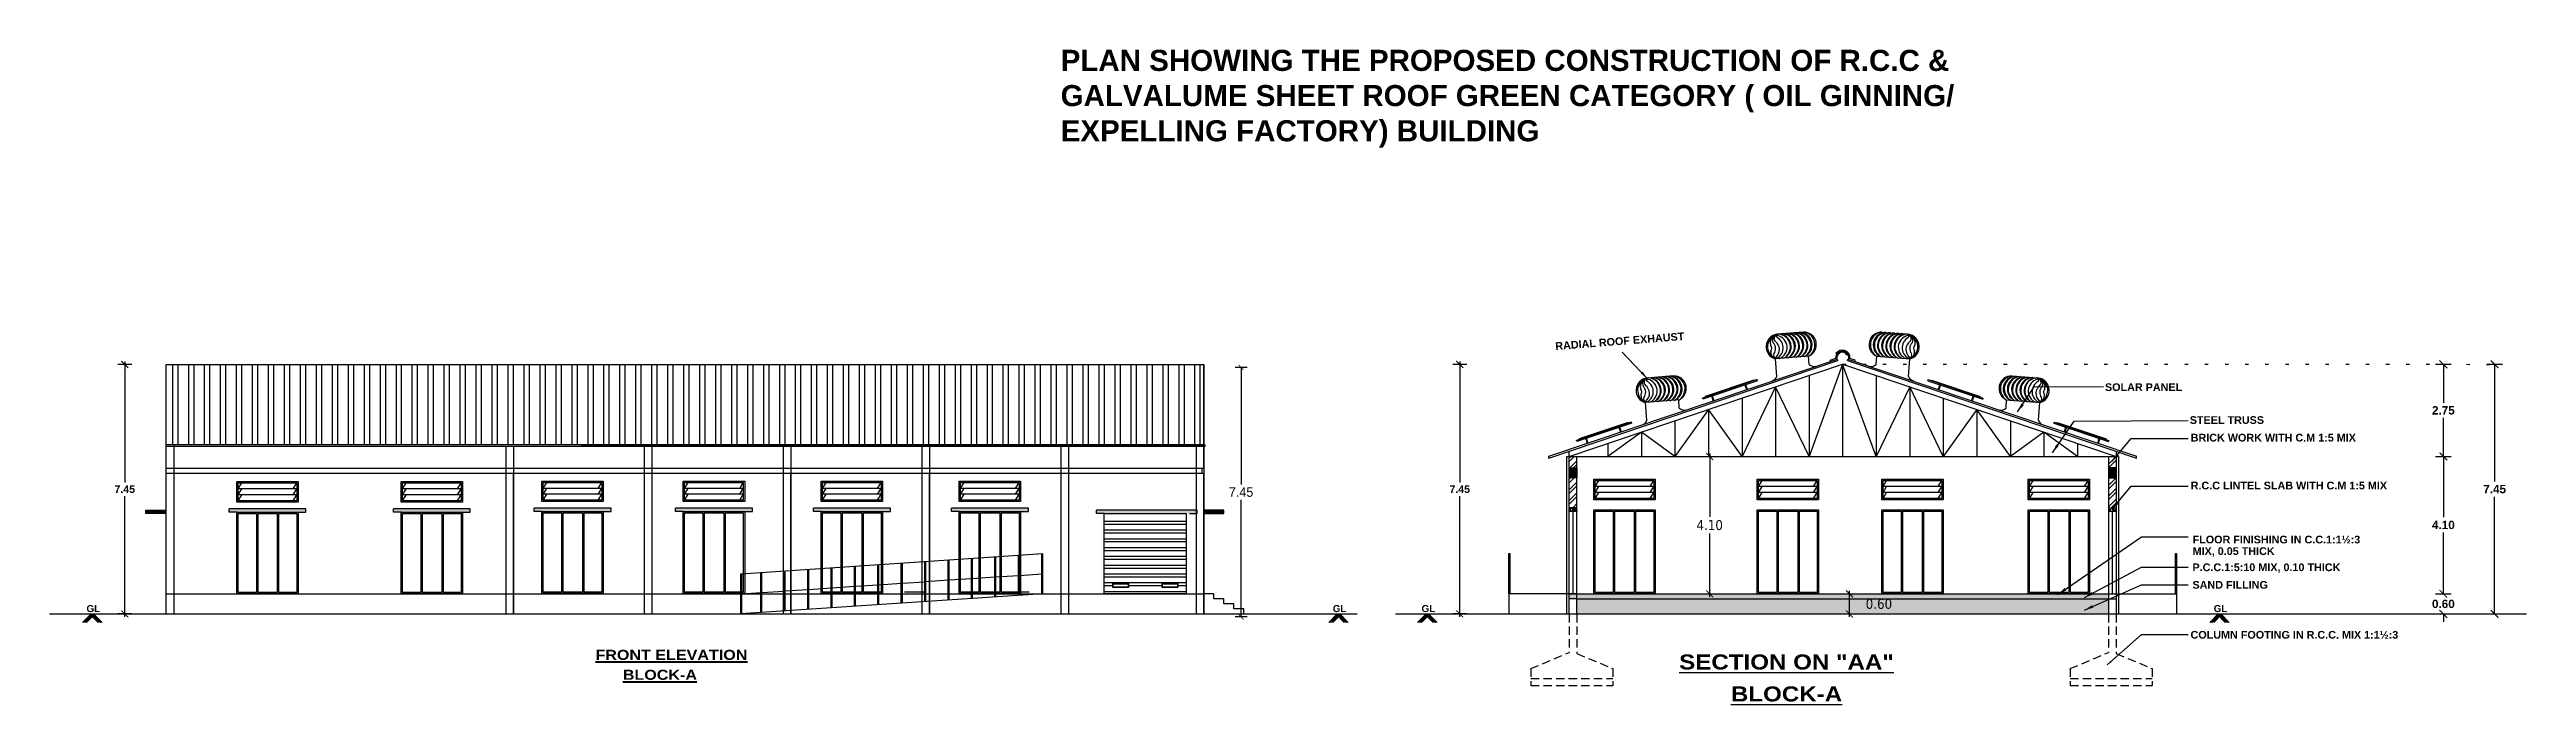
# Model space of a CAD drawing. Header units: metres. Extents: x 743 to 2261, y -742 to 557.
# Drawn here: x 2101.4 to 2175.2, y -608.8 to -589.2 of the extents above; entities that cross this region are included whole.
import ezdxf

# ---------------------------------------------------------------- set-up
doc = ezdxf.new("R2010")
doc.units = ezdxf.units.M
doc.linetypes.add('( Hidden )', pattern=[0.375, 0.25, -0.125])
doc.linetypes.add('DOT', pattern=[0.25, 0, -0.25])
for name, color, linetype in [('BLK_1_FLR_0_AC_ROOM_1', 4, 'Continuous'), ('BLK_1_HT_OF_BLDG', 5, 'Continuous'), ('BLK_1_PLINTH_HEIGHT', 7, 'Continuous')]:
    doc.layers.add(name, color=color, linetype=linetype)
doc.styles.add('CEN-GOT', font='arialbd.ttf')
doc.styles.add('CGR', font='ariblk.ttf')
doc.styles.add('kavi', font='ARLRDBD.TTF')
doc.styles.get("Standard").update_dxf_attribs({"font": 'arial.ttf'})
doc.styles.add('STYLE1', font='tahoma.ttf', dxfattribs={"height": 0.4})
doc.styles.add('STYLE2', font='tahoma.ttf', dxfattribs={"height": 0.3})
doc.styles.add('TITLE', font='arialbd.ttf')
doc.dimstyles.new('ISO-25', dxfattribs={"dimtxt": 2.5, "dimasz": 2.5, "dimexe": 1.25, "dimexo": 0.625, "dimtad": 1, "dimtxsty": 'Standard', "dimcen": 2.5, "dimadec": 0, "dimazin": 0, "dimtfac": 1, "dimtmove": 0, "dimatfit": 3, "dimfxl": 0, "dimarcsym": 0})
doc.dimstyles.new('kavi', dxfattribs={"dimtxt": 0.11, "dimasz": 0.23, "dimexe": 0.18, "dimexo": 0.0625, "dimgap": 0.09, "dimtad": 0, "dimtih": 1, "dimtoh": 1, "dimzin": 0, "dimdsep": 46, "dimtxsty": 'kavi', "dimblk": 'ARCHTICK', "dimcen": 0.09, "dimse1": 1, "dimse2": 1, "dimadec": 0, "dimazin": 0, "dimtfac": 1, "dimtofl": 0, "dimtmove": 0, "dimatfit": 3, "dimldrblk": 'ARCHTICK', "dimfxl": 0, "dimtolj": 1, "dimtzin": 0, "dimarcsym": 0})
doc.dimstyles.new('STY', dxfattribs={"dimscale": 0.9, "dimtxt": 0.23, "dimasz": 0.18, "dimexe": 0.15, "dimexo": 0.6, "dimgap": 0.1, "dimtad": 1, "dimtih": 1, "dimtoh": 1, "dimzin": 0, "dimdsep": 46, "dimtxsty": 'STYLE1', "dimblk": 'CLOSEDBLANK', "dimcen": 0.09375, "dimdle": 0.1, "dimse1": 1, "dimse2": 1, "dimadec": 0, "dimazin": 0, "dimtfac": 1, "dimtmove": 2, "dimatfit": 2, "dimfxl": 0, "dimtolj": 1, "dimtzin": 0, "dimarcsym": 0})

msp = doc.modelspace()

# ---------------------------------------------------------------- texts
at = {"color": 5, "ltscale": 1.5, "style": 'TITLE'}
msp.add_text('RADIAL ROOF EXHAUST', height=0.23, rotation=4.47692, dxfattribs=at).set_placement((2146.282, -598.199))
for s, p in [('SOLAR PANEL', (2162.662, -599.422)), ('STEEL TRUSS', (2165.191, -600.403)), ('BRICK WORK WITH C.M 1:5 MIX', (2165.218, -600.929)), ('R.C.C LINTEL SLAB WITH C.M 1:5 MIX', (2165.218, -602.358)), ('FLOOR FINISHING IN C.C.1:1½:3', (2165.275, -603.969)), ('MIX, 0.05 THICK', (2165.275, -604.314)), ('P.C.C.1:5:10 MIX, 0.10 THICK', (2165.271, -604.797)), ('SAND FILLING', (2165.271, -605.321)), (' COLUMN FOOTING IN R.C.C. MIX 1:1½:3', (2165.124, -606.811))]:
    msp.add_text(s, height=0.23, dxfattribs=at).set_placement(p)
at = {"color": 5, "linetype": 'ByBlock', "insert": (2131.524, -589.241), "char_height": 0.63, "width": 27.33733, "attachment_point": 1, "style": 'CGR'}
msp.add_mtext('\\pt12.6;{\\fArial CE|b1|i0|c0|p34;PLAN SHOWING THE PROPOSED CONSTRUCTION OF R.C.C & \\PGALVALUME SHEET ROOF GREEN CATEGORY ( OIL GINNING/ \\H1.86531x; \\H0.5361x;EXPELLING FACTORY) BUILDING \\H1.57687x; }', dxfattribs=at)
at = {"color": 5, "ltscale": 1.5, "char_height": 0.21, "width": 3.20199, "attachment_point": 1, "style": 'CEN-GOT'}
for insert in [(2102.478, -605.809), (2139.638, -605.809), (2142.285, -605.809), (2165.904, -605.809)]:
    msp.add_mtext('\\pt3.15;GL', dxfattribs=dict(at, insert=insert))
at = {"color": 5, "lineweight": 40, "char_height": 0.3, "attachment_point": 1, "style": 'CGR'}
for s, insert, width in [('{\\fArial Black|b0|i0|c0|p34;\\LFRONT ELEVATION}', (2117.654, -607.145), 6.05024), ('{\\LBLOCK-A}', (2118.47, -607.74), 4.23745)]:
    msp.add_mtext(s, dxfattribs=dict(at, insert=insert, width=width))
at = {"color": 5, "char_height": 0.45, "width": 20.8908, "attachment_point": 2, "style": 'CGR'}
for s, insert in [('{\\LSECTION ON "AA"}', (2153.166, -607.282)), ('{\\LBLOCK-A}', (2153.167, -608.236))]:
    msp.add_mtext(s, dxfattribs=dict(at, insert=insert))

# ---------------------------------------------------------------- blocks, each defined once
blk = doc.blocks.new('_ArchTick')
at = {"color": 0, "linetype": 'ByBlock', "const_width": 0.15}
blk.add_lwpolyline([(-0.5, -0.5), (0.5, 0.5)], dxfattribs=at)
blk = doc.blocks.new('*D114')
at = {"color": 0, "lineweight": -2}
for p, q in [((2103.827, -598.629), (2103.413, -598.629)), ((2103.62, -598.539), (2103.62, -602.147)), ((2103.62, -606.165), (2103.62, -602.557)), ((2103.827, -606.075), (2103.413, -606.075))]:
    blk.add_line(p, q, dxfattribs=at)
at = {"color": 0, "linetype": 'ByBlock', "lineweight": -2, "xscale": 0.207, "yscale": 0.207, "zscale": 0.207}
for p, rotation in [((2103.62, -598.629), 90), ((2103.62, -606.075), 270)]:
    blk.add_blockref('_ArchTick', p, dxfattribs=dict(at, rotation=rotation))
at = {"color": 0, "linetype": 'ByBlock', "insert": (2103.62, -602.352), "char_height": 0.225, "attachment_point": 5, "style": 'CEN-GOT'}
blk.add_mtext('\\A1;7.45', dxfattribs=at)
blk = doc.blocks.new('_ClosedBlank')
at = {"color": 0, "linetype": 'ByBlock', "lineweight": -2}
for p, q in [((-1, 0.17), (0, 0)), ((-1, 0.17), (-1, -0.17)), ((0, 0), (-1, -0.17))]:
    blk.add_line(p, q, dxfattribs=at)
blk = doc.blocks.new('*D119')
at = {"color": 7, "lineweight": -2}
for p, q in [((2172.522, -605.475), (2172.982, -605.475)), ((2172.752, -605.475), (2172.752, -605.245)), ((2172.522, -606.075), (2172.982, -606.075)), ((2172.752, -606.075), (2172.752, -606.305))]:
    blk.add_line(p, q, dxfattribs=at)
at = {"layer": 'Defpoints', "color": 0}
for p in [(2162.766, -605.475), (2172.752, -605.475), (2162.766, -606.075)]:
    blk.add_point(p, dxfattribs=at)
at = {"color": 7, "lineweight": -2, "xscale": 0.23, "yscale": 0.23, "zscale": 0.23}
for p, rotation in [((2172.752, -605.475), 270), ((2172.752, -606.075), 90)]:
    blk.add_blockref('_ArchTick', p, dxfattribs=dict(at, rotation=rotation))
at = {"color": 0, "insert": (2172.752, -605.775), "char_height": 0.25, "attachment_point": 5, "style": 'CEN-GOT'}
blk.add_mtext('\\A1;0.60', dxfattribs=at)
blk = doc.blocks.new('*D120')
at = {"color": 7, "lineweight": -2}
for p, q in [((2172.522, -601.375), (2172.982, -601.375)), ((2172.752, -601.375), (2172.752, -603.191)), ((2172.752, -605.475), (2172.752, -603.647)), ((2172.522, -605.475), (2172.982, -605.475))]:
    blk.add_line(p, q, dxfattribs=at)
at = {"layer": 'Defpoints', "color": 0}
for p in [(2162.766, -601.375), (2172.752, -601.375), (2162.766, -605.475)]:
    blk.add_point(p, dxfattribs=at)
at = {"color": 7, "lineweight": -2, "xscale": 0.23, "yscale": 0.23, "zscale": 0.23}
for p, rotation in [((2172.752, -601.375), 90), ((2172.752, -605.475), 270)]:
    blk.add_blockref('_ArchTick', p, dxfattribs=dict(at, rotation=rotation))
at = {"color": 0, "insert": (2172.752, -603.419), "char_height": 0.25, "attachment_point": 5, "style": 'CEN-GOT'}
blk.add_mtext('\\A1;4.10', dxfattribs=at)
blk = doc.blocks.new('*D178')
at = {"layer": 'BLK_1_FLR_0_AC_ROOM_1', "color": 0, "lineweight": -2}
for p, q in [((2150.876, -601.285), (2150.876, -603.178)), ((2150.876, -601.375), (2151.083, -601.375)), ((2150.876, -605.565), (2150.876, -603.671)), ((2150.876, -605.475), (2151.083, -605.475))]:
    blk.add_line(p, q, dxfattribs=at)
at = {"layer": 'Defpoints', "color": 0}
for p in [(2150.876, -601.375), (2150.876, -605.475), (2150.876, -605.475)]:
    blk.add_point(p, dxfattribs=at)
at = {"layer": 'BLK_1_FLR_0_AC_ROOM_1', "color": 0, "lineweight": -2, "xscale": 0.207, "yscale": 0.207, "zscale": 0.207}
for p, rotation in [((2150.876, -601.375), 90), ((2150.876, -605.475), 270)]:
    blk.add_blockref('_ArchTick', p, dxfattribs=dict(at, rotation=rotation))
at = {"layer": 'BLK_1_FLR_0_AC_ROOM_1', "color": 0, "insert": (2150.876, -603.425), "char_height": 0.3, "attachment_point": 5, "style": 'STYLE2'}
blk.add_mtext('\\A1;4.10', dxfattribs=at)
blk = doc.blocks.new('*D179')
at = {"layer": 'BLK_1_PLINTH_HEIGHT', "color": 0, "lineweight": -2}
for p, q in [((2154.838, -605.475), (2155.252, -605.475)), ((2155.045, -606.165), (2155.045, -605.385)), ((2154.838, -606.075), (2155.252, -606.075))]:
    blk.add_line(p, q, dxfattribs=at)
at = {"layer": 'Defpoints', "color": 0}
for p in [(2154.482, -605.475), (2155.045, -605.475), (2154.212, -606.075)]:
    blk.add_point(p, dxfattribs=at)
at = {"layer": 'BLK_1_PLINTH_HEIGHT', "color": 0, "lineweight": -2, "xscale": 0.207, "yscale": 0.207, "zscale": 0.207}
for p, rotation in [((2155.045, -605.475), 90), ((2155.045, -606.075), 270)]:
    blk.add_blockref('_ArchTick', p, dxfattribs=dict(at, rotation=rotation))
at = {"layer": 'BLK_1_PLINTH_HEIGHT', "color": 0, "insert": (2155.922, -605.775), "char_height": 0.3, "attachment_point": 5, "style": 'STYLE2'}
blk.add_mtext('\\A1;0.60', dxfattribs=at)
blk = doc.blocks.new('*D181')
at = {"color": 0, "lineweight": -2}
for p, q in [((2137.084, -598.716), (2136.724, -598.716)), ((2136.904, -598.716), (2136.904, -602.208)), ((2136.904, -606.164), (2136.904, -602.673)), ((2137.084, -606.164), (2136.724, -606.164))]:
    blk.add_line(p, q, dxfattribs=at)
at = {"layer": 'Defpoints', "color": 0}
for p in [(2136.904, -598.716), (2156.746, -598.716), (2153.034, -606.164)]:
    blk.add_point(p, dxfattribs=at)
at = {"color": 0, "lineweight": -2, "xscale": 0.15, "yscale": 0.15, "zscale": 0.15}
for p, rotation in [((2136.904, -598.716), 90), ((2136.904, -606.164), 270)]:
    blk.add_blockref('_ArchTick', p, dxfattribs=dict(at, rotation=rotation))
at = {"color": 0, "insert": (2136.904, -602.44), "char_height": 0.28, "attachment_point": 5, "style": 'kavi'}
blk.add_mtext('\\A1;7.45', dxfattribs=at)
blk = doc.blocks.new('*D182')
at = {"color": 7, "lineweight": -2}
for p, q in [((2172.522, -598.625), (2172.982, -598.625)), ((2172.752, -598.625), (2172.752, -599.772)), ((2172.752, -601.375), (2172.752, -600.227)), ((2172.522, -601.375), (2172.982, -601.375))]:
    blk.add_line(p, q, dxfattribs=at)
at = {"layer": 'Defpoints', "color": 0}
for p in [(2154.841, -598.625), (2154.841, -601.375), (2172.752, -601.375)]:
    blk.add_point(p, dxfattribs=at)
at = {"color": 7, "lineweight": -2, "xscale": 0.23, "yscale": 0.23, "zscale": 0.23}
for p, rotation in [((2172.752, -598.625), 90), ((2172.752, -601.375), 270)]:
    blk.add_blockref('_ArchTick', p, dxfattribs=dict(at, rotation=rotation))
at = {"color": 0, "insert": (2172.752, -600), "char_height": 0.25, "attachment_point": 5, "style": 'CEN-GOT'}
blk.add_mtext('\\A1;2.75', dxfattribs=at)
blk = doc.blocks.new('*D183')
at = {"color": 7, "lineweight": -2}
for p, q in [((2174.05, -598.625), (2174.51, -598.625)), ((2174.28, -598.625), (2174.28, -602.122)), ((2174.28, -606.075), (2174.28, -602.577)), ((2174.05, -606.075), (2174.51, -606.075))]:
    blk.add_line(p, q, dxfattribs=at)
at = {"layer": 'Defpoints', "color": 0}
for p in [(2154.841, -598.625), (2174.28, -598.625), (2154.197, -606.075)]:
    blk.add_point(p, dxfattribs=at)
at = {"color": 7, "lineweight": -2, "xscale": 0.23, "yscale": 0.23, "zscale": 0.23}
for p, rotation in [((2174.28, -598.625), 90), ((2174.28, -606.075), 270)]:
    blk.add_blockref('_ArchTick', p, dxfattribs=dict(at, rotation=rotation))
at = {"color": 0, "insert": (2174.28, -602.35), "char_height": 0.25, "attachment_point": 5, "style": 'CEN-GOT'}
blk.add_mtext('\\A1;7.45', dxfattribs=at)
blk = doc.blocks.new('*D250')
at = {"layer": 'BLK_1_HT_OF_BLDG', "color": 0, "lineweight": -2}
for p, q in [((2143.631, -598.629), (2143.217, -598.629)), ((2143.424, -598.539), (2143.424, -602.147)), ((2143.424, -606.165), (2143.424, -602.557)), ((2143.631, -606.075), (2143.217, -606.075))]:
    blk.add_line(p, q, dxfattribs=at)
at = {"layer": 'Defpoints', "color": 0, "linetype": 'ByBlock'}
for p in [(2145.793, -598.629), (2143.424, -606.075), (2145.793, -606.075)]:
    blk.add_point(p, dxfattribs=at)
at = {"layer": 'BLK_1_HT_OF_BLDG', "color": 0, "linetype": 'ByBlock', "lineweight": -2, "xscale": 0.207, "yscale": 0.207, "zscale": 0.207}
for p, rotation in [((2143.424, -598.629), 90), ((2143.424, -606.075), 270)]:
    blk.add_blockref('_ArchTick', p, dxfattribs=dict(at, rotation=rotation))
at = {"layer": 'BLK_1_HT_OF_BLDG', "color": 0, "linetype": 'ByBlock', "lineweight": 30, "insert": (2143.424, -602.352), "char_height": 0.225, "attachment_point": 5, "style": 'CEN-GOT'}
blk.add_mtext('\\A1;7.45', dxfattribs=at)

# ---------------------------------------------------------------- dimensions: what is measured, and where the dimension line sits
at = {"color": 5, "linetype": 'ByBlock'}
dim = msp.add_linear_dim(base=(2103.62, -606.075), p1=(2107.696, -598.629), p2=(2105.99, -606.075), angle=90, dimstyle='STY', override={"dimtxt": 0.25, "dimasz": 0.23, "dimexe": 0.23, "dimexo": 0.23, "dimtxsty": 'CEN-GOT', "dimblk": 'ArchTick', "dimcen": 0.23, "dimse1": 0, "dimse2": 0, "dimldrblk": 'ArchTick', "dimfxl": 0.23, "dimfxlon": 1, "dimtfill": 1, "dimtfillclr": 256, "dimarcsym": 1}, dxfattribs=at)
dim.commit()
dim.dimension.update_dxf_attribs({"geometry": '*D114', "text_midpoint": (2103.62, -602.352)})
at = {"color": 5}
for base, p1, p2, override, picture, middle in [((2136.904, -598.716), (2153.034, -606.164), (2156.746, -598.716), {"dimtxt": 0.28, "dimasz": 0.15, "dimse1": 0, "dimse2": 0, "dimtmove": 2, "dimfxlon": 1}, '*D181', (2136.904, -602.44)), ((2174.28, -598.625), (2154.197, -606.075), (2154.841, -598.625), {"dimtxt": 0.25, "dimexe": 0.23, "dimexo": 0.23, "dimgap": 0.1, "dimtxsty": 'CEN-GOT', "dimse1": 0, "dimse2": 0, "dimclrd": 7, "dimclre": 7, "dimtmove": 2, "dimfxl": 0.23, "dimfxlon": 1}, '*D183', (2174.28, -602.35)), ((2172.752, -601.375), (2154.841, -598.625), (2154.841, -601.375), {"dimtxt": 0.25, "dimexe": 0.23, "dimexo": 0.23, "dimgap": 0.1, "dimtxsty": 'CEN-GOT', "dimse1": 0, "dimse2": 0, "dimclrd": 7, "dimclre": 7, "dimtmove": 2, "dimfxl": 0.23, "dimfxlon": 1}, '*D182', (2172.752, -600)), ((2172.752, -605.475), (2162.766, -606.075), (2162.766, -605.475), {"dimtxt": 0.25, "dimexe": 0.23, "dimexo": 0.23, "dimgap": 0.1, "dimtxsty": 'CEN-GOT', "dimse1": 0, "dimse2": 0, "dimclrd": 7, "dimclre": 7, "dimtmove": 2, "dimfxl": 0.23, "dimfxlon": 1}, '*D119', (2172.752, -605.775))]:
    dim = msp.add_linear_dim(base=base, p1=p1, p2=p2, angle=90, dimstyle='kavi', override=override, dxfattribs=at)
    dim.commit()
    dim.dimension.update_dxf_attribs({"geometry": picture, "text_midpoint": middle})
dim = msp.add_linear_dim(base=(2172.752, -601.375), p1=(2162.766, -605.475), p2=(2162.766, -601.375), angle=90, dimstyle='kavi', override={"dimtxt": 0.25, "dimexe": 0.23, "dimexo": 0.23, "dimgap": 0.1, "dimtxsty": 'CEN-GOT', "dimse1": 0, "dimse2": 0, "dimclrd": 7, "dimclre": 7, "dimtmove": 2, "dimfxl": 0.23, "dimfxlon": 1}, dxfattribs=at)
dim.commit()
dim.dimension.update_dxf_attribs({"geometry": '*D120', "text_midpoint": (2172.752, -603.419), "dimtype": 160})
at = {"layer": 'BLK_1_FLR_0_AC_ROOM_1', "color": 4}
dim = msp.add_linear_dim(base=(2150.876, -605.475), p1=(2150.876, -601.375), p2=(2150.876, -605.475), angle=90, dimstyle='STY', override={"dimtxt": 0.3, "dimasz": 0.23, "dimexe": 0.23, "dimexo": 0.23, "dimtxsty": 'STYLE2', "dimblk": 'ArchTick', "dimcen": 0.23, "dimse1": 0, "dimse2": 0, "dimldrblk": 'ArchTick', "dimfxl": 0.23, "dimfxlon": 1, "dimtfill": 1, "dimtfillclr": 256, "dimarcsym": 1}, dxfattribs=at)
dim.commit()
dim.dimension.update_dxf_attribs({"geometry": '*D178', "text_midpoint": (2150.876, -603.425)})
at = {"layer": 'BLK_1_HT_OF_BLDG', "color": 5, "linetype": 'ByBlock', "lineweight": 30}
dim = msp.add_linear_dim(base=(2143.424, -606.075), p1=(2145.793, -598.629), p2=(2145.793, -606.075), angle=90, dimstyle='STY', override={"dimtxt": 0.25, "dimasz": 0.23, "dimexe": 0.23, "dimexo": 0.23, "dimtxsty": 'CEN-GOT', "dimblk": 'ArchTick', "dimcen": 0.23, "dimse1": 0, "dimse2": 0, "dimldrblk": 'ArchTick', "dimfxl": 0.23, "dimfxlon": 1, "dimtfill": 1, "dimtfillclr": 256, "dimarcsym": 1}, dxfattribs=at)
dim.commit()
dim.dimension.update_dxf_attribs({"geometry": '*D250', "text_midpoint": (2143.424, -602.352)})
at = {"layer": 'BLK_1_PLINTH_HEIGHT', "color": 7}
dim = msp.add_linear_dim(base=(2155.045, -605.475), p1=(2154.212, -606.075), p2=(2154.482, -605.475), angle=90, dimstyle='STY', override={"dimtxt": 0.3, "dimasz": 0.23, "dimexe": 0.23, "dimexo": 0.23, "dimtxsty": 'STYLE2', "dimblk": 'ArchTick', "dimcen": 0.23, "dimse1": 0, "dimse2": 0, "dimldrblk": 'ArchTick', "dimfxl": 0.23, "dimfxlon": 1, "dimtfill": 1, "dimtfillclr": 256, "dimarcsym": 1}, dxfattribs=at)
dim.commit()
dim.dimension.update_dxf_attribs({"geometry": '*D179', "text_midpoint": (2155.922, -605.775)})

# ---------------------------------------------------------------- hatches: boundary and pattern name
at = {"linetype": 'ByBlock'}
h = msp.add_hatch(dxfattribs=at)
h.set_pattern_fill('ANSI32', color=5, scale=0.05, angle=45)
h.set_pattern_definition([(90, (1181.60063, -1164.71903), (-0.47625, 1e-16), []), (90, (1181.75938, -1164.5603), (-0.47625, 1e-16), [])])
h.paths.add_polyline_path([(2104.851, -601.025), (2135.791, -601.025), (2135.791, -598.629), (2104.851, -598.629)])
h = msp.add_hatch(color=5, dxfattribs=at)
h.dxf.hatch_style = 1
h.paths.add_polyline_path([(2150.912, -599.583), (2150.974, -599.562), (2150.961, -599.594), (2151, -599.709), (2150.982, -599.715), (2150.943, -599.6)])
h = msp.add_hatch(color=5, dxfattribs=at)
h.dxf.hatch_style = 1
h.paths.add_polyline_path([(2151.905, -599.249), (2151.967, -599.228), (2151.954, -599.259), (2151.993, -599.374), (2151.974, -599.38), (2151.936, -599.265)])
h = msp.add_hatch(color=5, dxfattribs=at)
h.dxf.hatch_style = 1
h.paths.add_polyline_path([(2157.778, -599.249), (2157.716, -599.228), (2157.729, -599.259), (2157.69, -599.374), (2157.709, -599.38), (2157.747, -599.265)])
h = msp.add_hatch(color=5, dxfattribs=at)
h.dxf.hatch_style = 1
h.paths.add_polyline_path([(2158.771, -599.583), (2158.709, -599.562), (2158.722, -599.594), (2158.683, -599.709), (2158.701, -599.715), (2158.74, -599.6)])
h = msp.add_hatch(color=5, dxfattribs=at)
h.dxf.hatch_style = 1
h.paths.add_polyline_path([(2147.158, -600.849), (2147.22, -600.828), (2147.207, -600.86), (2147.246, -600.975), (2147.228, -600.981), (2147.189, -600.866)])
h = msp.add_hatch(color=5, dxfattribs=at)
h.dxf.hatch_style = 1
h.paths.add_polyline_path([(2148.15, -600.514), (2148.213, -600.493), (2148.2, -600.525), (2148.239, -600.64), (2148.22, -600.646), (2148.181, -600.531)])
h = msp.add_hatch(color=5, dxfattribs=at)
h.dxf.hatch_style = 1
h.paths.add_polyline_path([(2161.532, -600.514), (2161.47, -600.493), (2161.483, -600.525), (2161.444, -600.64), (2161.463, -600.646), (2161.501, -600.531)])
h = msp.add_hatch(color=5, dxfattribs=at)
h.dxf.hatch_style = 1
h.paths.add_polyline_path([(2162.525, -600.849), (2162.463, -600.828), (2162.476, -600.86), (2162.437, -600.975), (2162.455, -600.981), (2162.494, -600.866)])
h = msp.add_hatch(color=5, dxfattribs=at)
h.dxf.hatch_style = 1
h.paths.add_polyline_path([(2146.682, -601.713), (2146.912, -601.713), (2146.912, -602.013), (2146.682, -602.013)])
h = msp.add_hatch(dxfattribs=at)
h.set_pattern_fill('ANSI32', color=5, scale=0.6)
h.set_pattern_definition([(45, (-1231.1838, 1575.17485), (-0.159099026, 0.159099026), []), (45, (-1231.07773, 1575.17485), (-0.159099026, 0.159099026), [])])
h.paths.add_polyline_path([(2146.916, -601.375), (2146.686, -601.375), (2146.686, -602.905), (2146.916, -602.905)])
h = msp.add_hatch(dxfattribs=at)
h.set_pattern_fill('ANSI32', color=5, scale=0.6)
h.set_pattern_definition([(45, (-1263.6038, 1575.17485), (-0.159099026, 0.159099026), []), (45, (-1263.49773, 1575.17485), (-0.159099026, 0.159099026), [])])
h.paths.add_polyline_path([(2162.766, -602.905), (2162.996, -602.905), (2162.996, -601.375), (2162.766, -601.375)])
h = msp.add_hatch(color=5, dxfattribs=at)
h.dxf.hatch_style = 1
h.paths.add_polyline_path([(2163.001, -601.713), (2162.771, -601.713), (2162.771, -602.013), (2163.001, -602.013)])
h = msp.add_hatch(color=5, dxfattribs=at)
h.dxf.hatch_style = 1
h.paths.add_polyline_path([(2104.251, -602.975), (2104.851, -602.975), (2104.851, -603.075), (2104.251, -603.075)])
h = msp.add_hatch(color=5, dxfattribs=at)
h.dxf.hatch_style = 1
h.paths.add_polyline_path([(2109.02, -602.935), (2106.73, -602.935), (2106.73, -603.035), (2106.96, -603.035), (2108.79, -603.035), (2109.02, -603.035)])
h = msp.add_hatch(color=5, dxfattribs=at)
h.dxf.hatch_style = 1
h.paths.add_polyline_path([(2113.923, -602.935), (2111.633, -602.935), (2111.633, -603.035), (2111.863, -603.035), (2113.693, -603.035), (2113.923, -603.035)])
h = msp.add_hatch(color=5, dxfattribs=at)
h.dxf.hatch_style = 1
h.paths.add_polyline_path([(2118.118, -602.92), (2115.828, -602.92), (2115.828, -603.02), (2116.058, -603.02), (2117.888, -603.02), (2118.118, -603.02)])
h = msp.add_hatch(color=5, dxfattribs=at)
h.dxf.hatch_style = 1
h.paths.add_polyline_path([(2122.333, -602.92), (2120.043, -602.92), (2120.043, -603.02), (2120.273, -603.02), (2122.103, -603.02), (2122.333, -603.02)])
h = msp.add_hatch(color=5, dxfattribs=at)
h.dxf.hatch_style = 1
h.paths.add_polyline_path([(2126.447, -602.92), (2124.157, -602.92), (2124.157, -603.02), (2124.387, -603.02), (2126.217, -603.02), (2126.447, -603.02)])
h = msp.add_hatch(color=5, dxfattribs=at)
h.dxf.hatch_style = 1
h.paths.add_polyline_path([(2130.561, -602.92), (2128.271, -602.92), (2128.271, -603.02), (2128.501, -603.02), (2130.331, -603.02), (2130.561, -603.02)])
h = msp.add_hatch(color=5, dxfattribs=at)
h.dxf.hatch_style = 1
h.paths.add_polyline_path([(2135.599, -602.975), (2132.595, -602.975), (2132.595, -603.075), (2133.224, -603.075), (2135.054, -603.075), (2135.599, -603.075)])
h = msp.add_hatch(dxfattribs=at)
h.set_pattern_fill('ANSI32', color=5, scale=0.7, angle=135)
h.set_pattern_definition([(180, (-1742.04316, 1626.54661), (0, -0.2625), []), (180, (-1742.13066, 1626.63411), (0, -0.2625), [])])
h.paths.add_polyline_path([(2134.553, -605.16), (2135.014, -605.16), (2135.014, -605.277), (2134.553, -605.277)], flags=16)
h.paths.add_polyline_path([(2134.563, -605.17), (2135.004, -605.17), (2135.004, -605.267), (2134.563, -605.267)], flags=0)
h.paths.add_polyline_path([(2133.541, -605.16), (2133.541, -605.277), (2133.08, -605.277), (2133.08, -605.16)], flags=16)
h.paths.add_polyline_path([(2133.531, -605.17), (2133.531, -605.267), (2133.09, -605.267), (2133.09, -605.17)], flags=0)
h.paths.add_polyline_path([(2132.825, -603.135), (2132.825, -605.475), (2135.266, -605.475), (2135.266, -603.135)])
h = msp.add_hatch(color=5, dxfattribs=at)
h.dxf.hatch_style = 1
h.paths.add_polyline_path([(2136.391, -602.975), (2135.791, -602.975), (2135.791, -603.075), (2136.391, -603.075)])
h = msp.add_hatch(dxfattribs=at)
h.set_pattern_fill('AR-CONC', color=5, scale=0.02)
h.set_pattern_definition([(50, (-1231.18379, 1575.17485), (0.1434520365, -0.012550427), [0.015, -0.165]), (355, (-1231.18379, 1575.17485), (-0.0277502667, 0.150438427), [0.012, -0.132]), (100.4514445, (-1231.17184, 1575.1738), (0.1157017693, 0.137887998), [0.0127480384, -0.1402284224]), (46.1842, (-1231.1838, 1575.21485), (0.213448266, -0.033103856), [0.0225, -0.2475]), (96.6356355, (-1231.166, 1575.21209), (0.186932389, 0.19482372), [0.019122068, -0.210342752]), (351.184164, (-1231.1838, 1575.21485), (0.186932389, 0.19482372), [0.018, -0.198]), (21, (-1231.16379, 1575.20485), (0.1193814104, -0.080523778), [0.015, -0.165]), (326, (-1231.16379, 1575.20485), (0.0486630664, 0.145030009), [0.012, -0.132]), (71.4514447, (-1231.15384, 1575.19814), (0.1680444753, 0.0645062306), [0.012748038, -0.1402284224]), (37.5, (-1231.18379, 1575.174846), (0.00243197106, 0.06657877077), [0, -0.1304, 0, -0.134, 0, -0.1325]), (7.5, (-1231.18379, 1575.174846), (0.0526139075, 0.0788823424), [0, -0.0764, 0, -0.1274, 0, -0.0505]), (327.5, (-1231.22839, 1575.174846), (0.1067644872, -0.00451097435), [0, -0.05, 0, -0.156, 0, -0.207]), (317.5, (-1231.24839, 1575.17485), (0.1166372339, 0.0200209965), [0, -0.065, 0, -0.1036, 0, -0.147])])
h.paths.add_polyline_path([(2146.916, -602.905), (2146.686, -602.905), (2146.686, -603.005), (2146.916, -603.005)])
h = msp.add_hatch(dxfattribs=at)
h.set_pattern_fill('AR-CONC', color=5, scale=0.02)
h.set_pattern_definition([(50, (-1258.27379, 1575.17485), (0.1434520365, -0.012550427), [0.015, -0.165]), (355, (-1258.27379, 1575.17485), (-0.0277502667, 0.150438427), [0.012, -0.132]), (100.4514445, (-1258.26184, 1575.1738), (0.1157017693, 0.137887998), [0.0127480384, -0.1402284224]), (46.1842, (-1258.2738, 1575.21485), (0.213448266, -0.033103856), [0.0225, -0.2475]), (96.6356355, (-1258.256, 1575.21209), (0.186932389, 0.19482372), [0.019122068, -0.210342752]), (351.184164, (-1258.2738, 1575.21485), (0.186932389, 0.19482372), [0.018, -0.198]), (21, (-1258.25379, 1575.20485), (0.1193814104, -0.080523778), [0.015, -0.165]), (326, (-1258.25379, 1575.20485), (0.0486630664, 0.145030009), [0.012, -0.132]), (71.4514447, (-1258.24384, 1575.19814), (0.1680444753, 0.0645062306), [0.012748038, -0.1402284224]), (37.5, (-1258.27379, 1575.174846), (0.00243197106, 0.06657877077), [0, -0.1304, 0, -0.134, 0, -0.1325]), (7.5, (-1258.27379, 1575.174846), (0.0526139075, 0.0788823424), [0, -0.0764, 0, -0.1274, 0, -0.0505]), (327.5, (-1258.31839, 1575.174846), (0.1067644872, -0.00451097435), [0, -0.05, 0, -0.156, 0, -0.207]), (317.5, (-1258.33839, 1575.17485), (0.1166372339, 0.0200209965), [0, -0.065, 0, -0.1036, 0, -0.147])])
h.paths.add_polyline_path([(2146.686, -602.905), (2146.916, -602.905), (2146.916, -603.005), (2146.686, -603.005)])
h = msp.add_hatch(dxfattribs=at)
h.set_pattern_fill('AR-CONC', color=5, scale=0.02)
h.set_pattern_definition([(50, (-1263.60379, 1575.17485), (0.1434520365, -0.012550427), [0.015, -0.165]), (355, (-1263.60379, 1575.17485), (-0.0277502667, 0.150438427), [0.012, -0.132]), (100.4514445, (-1263.59184, 1575.1738), (0.1157017693, 0.137887998), [0.0127480384, -0.1402284224]), (46.1842, (-1263.6038, 1575.21485), (0.213448266, -0.033103856), [0.0225, -0.2475]), (96.6356355, (-1263.586, 1575.21209), (0.186932389, 0.19482372), [0.019122068, -0.210342752]), (351.184164, (-1263.6038, 1575.21485), (0.186932389, 0.19482372), [0.018, -0.198]), (21, (-1263.58379, 1575.20485), (0.1193814104, -0.080523778), [0.015, -0.165]), (326, (-1263.58379, 1575.20485), (0.0486630664, 0.145030009), [0.012, -0.132]), (71.4514447, (-1263.57384, 1575.19814), (0.1680444753, 0.0645062306), [0.012748038, -0.1402284224]), (37.5, (-1263.60379, 1575.174846), (0.00243197106, 0.06657877077), [0, -0.1304, 0, -0.134, 0, -0.1325]), (7.5, (-1263.60379, 1575.174846), (0.0526139075, 0.0788823424), [0, -0.0764, 0, -0.1274, 0, -0.0505]), (327.5, (-1263.64839, 1575.174846), (0.1067644872, -0.00451097435), [0, -0.05, 0, -0.156, 0, -0.207]), (317.5, (-1263.66839, 1575.17485), (0.1166372339, 0.0200209965), [0, -0.065, 0, -0.1036, 0, -0.147])])
h.paths.add_polyline_path([(2162.996, -602.905), (2162.766, -602.905), (2162.766, -603.005), (2162.996, -603.005)])
h = msp.add_hatch(dxfattribs=at)
h.set_pattern_fill('AR-CONC', color=5, scale=0.02)
h.set_pattern_definition([(50, (-1899.84269, 1209.01426), (0.1434520365, -0.012550427), [0.015, -0.165]), (355, (-1899.8427, 1209.01426), (-0.0277502667, 0.1504384267), [0.012, -0.132]), (100.4514445, (-1899.83074, 1209.01321), (0.1157017693, 0.137887998), [0.0127480384, -0.1402284224]), (46.1842, (-1899.8427, 1209.05426), (0.213448266, -0.033103856), [0.0225, -0.2475]), (96.6356355, (-1899.8249, 1209.0515), (0.186932389, 0.19482372), [0.019122068, -0.210342752]), (351.184164, (-1899.8427, 1209.05426), (0.186932389, 0.19482372), [0.018, -0.198]), (21, (-1899.82269, 1209.04426), (0.1193814104, -0.080523778), [0.015, -0.165]), (326, (-1899.8227, 1209.04426), (0.0486630664, 0.145030009), [0.012, -0.132]), (71.4514447, (-1899.81274, 1209.03755), (0.1680444753, 0.0645062306), [0.012748038, -0.1402284224]), (37.5, (-1899.842693, 1209.01426), (0.00243197106, 0.06657877077), [0, -0.1304, 0, -0.134, 0, -0.1325]), (7.5, (-1899.84269, 1209.01426), (0.0526139075, 0.0788823424), [0, -0.0764, 0, -0.1274, 0, -0.0505]), (327.5, (-1899.887293, 1209.01426), (0.10676448723, -0.00451097435), [0, -0.05, 0, -0.156, 0, -0.207]), (317.5, (-1899.90729, 1209.01426), (0.1166372339, 0.0200209965), [0, -0.065, 0, -0.1036, 0, -0.147])])
h.paths.add_polyline_path([(2162.766, -605.475), (2146.686, -605.475), (2146.686, -605.625), (2162.766, -605.625)])
h = msp.add_hatch(dxfattribs=at)
h.set_pattern_fill('AR-SAND', color=5, scale=0.00253)
h.set_pattern_definition([(37.5, (3.65279, 0), (-0.004048079, 0.123821549), [0, -0.09767824, 0, -0.1092454, 0, -0.10442575]), (7.5, (3.65279, 0), (0.113729391, 0.18135675), [0, -0.05269484, 0, -0.08803894, 0, -0.03373755]), (327.5, (3.57375, 0), (0.2001210697, 0.0003636077), [0, -0.032131, 0, -0.1156716, 0, -0.1510157]), (317.5, (3.57375, 0), (0.193179782, 0.056401119), [0, -0.0160655, 0, -0.07582916, 0, -0.0867537])])
h.paths.add_polyline_path([(2162.766, -605.625), (2146.916, -605.625), (2146.916, -606.075), (2162.766, -606.075)])

# ---------------------------------------------------------------- linework, layer by layer
at = {"color": 5, "ltscale": 10}
for p, q in [((2153.671, -597.666, 11.693), (2152.881, -597.727, 11.693)), ((2156.012, -597.666, 11.693), (2156.802, -597.727, 11.693)), ((2153.827, -598.384, 11.693), (2152.84, -598.461, 11.693)), ((2152.876, -598.985, 11.693), (2152.84, -598.461, 11.693)), ((2153.846, -598.63, 11.693), (2153.827, -598.384, 11.693)), ((2155.837, -598.63, 11.693), (2155.856, -598.384, 11.693)), ((2155.856, -598.384, 11.693), (2156.843, -598.461, 11.693)), ((2156.807, -598.985, 11.693), (2156.843, -598.461, 11.693)), ((2149.797, -598.972, 11.693), (2149.007, -599.034, 11.693)), ((2159.886, -598.972, 11.693), (2160.676, -599.034, 11.693)), ((2149.952, -599.69, 11.693), (2148.965, -599.768, 11.693)), ((2149.001, -600.291, 11.693), (2148.965, -599.768, 11.693)), ((2149.971, -599.937, 11.693), (2149.952, -599.69, 11.693)), ((2159.712, -599.937, 11.693), (2159.731, -599.69, 11.693)), ((2159.731, -599.69, 11.693), (2160.718, -599.768, 11.693)), ((2160.682, -600.291, 11.693), (2160.718, -599.768, 11.693))]:
    msp.add_line(p, q, dxfattribs=at)
at = {"color": 5, "linetype": 'ByBlock'}
for p, q in [((2104.851, -601.825), (2104.851, -598.629)), ((2117.236, -598.629), (2135.791, -598.629)), ((2135.791, -601.025), (2135.791, -598.629)), ((2154.472, -598.497), (2154.633, -598.444)), ((2154.484, -598.534), (2154.472, -598.497)), ((2154.666, -598.323), (2154.641, -598.306)), ((2154.693, -598.516), (2154.683, -598.467)), ((2154.969, -598.34), (2154.994, -598.323)), ((2154.99, -598.516), (2155, -598.467)), ((2154.993, -598.503), (2155, -598.467)), ((2155.218, -598.503), (2155.057, -598.45)), ((2155.207, -598.537), (2155.218, -598.503)), ((2152.294, -599.083), (2150.657, -599.636)), ((2150.667, -599.666), (2150.657, -599.636)), ((2152.304, -599.114), (2150.667, -599.666)), ((2152.197, -599.096), (2150.741, -599.587)), ((2150.748, -599.605), (2150.741, -599.587)), ((2150.943, -599.6), (2150.912, -599.583)), ((2150.943, -599.6), (2150.982, -599.715)), ((2150.961, -599.594), (2150.974, -599.562)), ((2150.961, -599.594), (2151, -599.709)), ((2151.936, -599.265), (2151.905, -599.249)), ((2151.936, -599.265), (2151.974, -599.38)), ((2151.954, -599.259), (2151.967, -599.228)), ((2151.954, -599.259), (2151.993, -599.374)), ((2152.203, -599.114), (2152.197, -599.096)), ((2152.304, -599.114), (2152.294, -599.083)), ((2157.379, -599.114), (2157.389, -599.083)), ((2157.379, -599.114), (2159.016, -599.666)), ((2157.389, -599.083), (2159.026, -599.636)), ((2157.48, -599.114), (2157.486, -599.096)), ((2157.486, -599.096), (2158.942, -599.587)), ((2157.729, -599.259), (2157.69, -599.374)), ((2157.747, -599.265), (2157.709, -599.38)), ((2157.729, -599.259), (2157.716, -599.228)), ((2157.747, -599.265), (2157.778, -599.249)), ((2158.722, -599.594), (2158.683, -599.709)), ((2158.74, -599.6), (2158.701, -599.715)), ((2158.722, -599.594), (2158.709, -599.562)), ((2158.74, -599.6), (2158.771, -599.583)), ((2158.935, -599.605), (2158.942, -599.587)), ((2159.016, -599.666), (2159.026, -599.636)), ((2104.851, -606.075), (2104.851, -600.325)), ((2148.54, -600.349), (2146.902, -600.902)), ((2148.55, -600.38), (2146.913, -600.932)), ((2148.443, -600.362), (2146.987, -600.853)), ((2148.449, -600.38), (2148.443, -600.362)), ((2148.55, -600.38), (2148.54, -600.349)), ((2161.133, -600.38), (2161.143, -600.349)), ((2161.133, -600.38), (2162.77, -600.932)), ((2161.143, -600.349), (2162.781, -600.902)), ((2161.234, -600.38), (2161.24, -600.362)), ((2161.24, -600.362), (2162.696, -600.853)), ((2104.851, -601.065), (2135.831, -601.065)), ((2117.236, -601.025), (2135.831, -601.025)), ((2135.791, -601.725), (2135.791, -601.065)), ((2135.831, -601.065), (2135.831, -601.025)), ((2146.913, -600.932), (2146.902, -600.902)), ((2146.993, -600.871), (2146.987, -600.853)), ((2147.189, -600.866), (2147.158, -600.849)), ((2147.189, -600.866), (2147.228, -600.981)), ((2147.207, -600.86), (2147.22, -600.828)), ((2147.207, -600.86), (2147.246, -600.975)), ((2148.181, -600.531), (2148.15, -600.514)), ((2148.181, -600.531), (2148.22, -600.646)), ((2148.2, -600.525), (2148.213, -600.493)), ((2148.2, -600.525), (2148.239, -600.64)), ((2161.483, -600.525), (2161.444, -600.64)), ((2161.501, -600.531), (2161.463, -600.646)), ((2161.483, -600.525), (2161.47, -600.493)), ((2161.501, -600.531), (2161.532, -600.514)), ((2162.476, -600.86), (2162.437, -600.975)), ((2162.494, -600.866), (2162.455, -600.981)), ((2162.476, -600.86), (2162.463, -600.828)), ((2162.494, -600.866), (2162.525, -600.849)), ((2162.69, -600.871), (2162.696, -600.853)), ((2162.77, -600.932), (2162.781, -600.902)), ((2104.851, -601.725), (2135.791, -601.725)), ((2104.851, -601.875), (2135.791, -601.875)), ((2135.741, -601.875), (2135.741, -601.725)), ((2135.791, -606.075), (2135.791, -601.875)), ((2146.686, -601.725), (2146.686, -601.216)), ((2146.686, -601.375), (2162.996, -601.375)), ((2146.686, -606.075), (2146.686, -601.875)), ((2146.916, -606.075), (2146.916, -601.375)), ((2162.766, -601.375), (2162.766, -606.075)), ((2162.996, -601.216), (2162.996, -606.075)), ((2107, -602.341), (2107.109, -602.165)), ((2108.75, -602.341), (2107, -602.341)), ((2107, -602.518), (2107.109, -602.341)), ((2108.75, -602.518), (2107, -602.518)), ((2107, -602.695), (2107.109, -602.518)), ((2108.641, -602.341), (2108.75, -602.165)), ((2108.641, -602.518), (2108.75, -602.341)), ((2108.641, -602.695), (2108.75, -602.518)), ((2111.903, -602.341), (2112.011, -602.165)), ((2113.653, -602.341), (2111.903, -602.341)), ((2111.903, -602.518), (2112.011, -602.341)), ((2113.653, -602.518), (2111.903, -602.518)), ((2111.903, -602.695), (2112.011, -602.518)), ((2113.544, -602.341), (2113.653, -602.165)), ((2113.544, -602.518), (2113.653, -602.341)), ((2113.544, -602.695), (2113.653, -602.518)), ((2116.098, -602.326), (2116.207, -602.15)), ((2117.848, -602.326), (2116.098, -602.326)), ((2116.098, -602.503), (2116.207, -602.326)), ((2117.848, -602.503), (2116.098, -602.503)), ((2116.098, -602.68), (2116.207, -602.503)), ((2117.739, -602.326), (2117.848, -602.15)), ((2117.739, -602.503), (2117.848, -602.326)), ((2117.739, -602.68), (2117.848, -602.503)), ((2120.313, -602.326), (2120.422, -602.15)), ((2122.063, -602.326), (2120.313, -602.326)), ((2120.313, -602.503), (2120.422, -602.326)), ((2122.063, -602.503), (2120.313, -602.503)), ((2120.313, -602.68), (2120.422, -602.503)), ((2121.954, -602.326), (2122.063, -602.15)), ((2121.954, -602.503), (2122.063, -602.326)), ((2121.954, -602.68), (2122.063, -602.503)), ((2124.427, -602.326), (2124.536, -602.15)), ((2126.177, -602.326), (2124.427, -602.326)), ((2124.427, -602.503), (2124.536, -602.326)), ((2126.177, -602.503), (2124.427, -602.503)), ((2124.427, -602.68), (2124.536, -602.503)), ((2126.068, -602.326), (2126.177, -602.15)), ((2126.068, -602.503), (2126.177, -602.326)), ((2126.068, -602.68), (2126.177, -602.503)), ((2128.541, -602.326), (2128.65, -602.15)), ((2130.291, -602.326), (2128.541, -602.326)), ((2128.541, -602.503), (2128.65, -602.326)), ((2130.291, -602.503), (2128.541, -602.503)), ((2128.541, -602.68), (2128.65, -602.503)), ((2130.182, -602.326), (2130.291, -602.15)), ((2130.182, -602.503), (2130.291, -602.326)), ((2130.182, -602.68), (2130.291, -602.503)), ((2147.458, -602.271), (2147.567, -602.095)), ((2149.208, -602.271), (2147.458, -602.271)), ((2147.458, -602.448), (2147.567, -602.271)), ((2149.208, -602.448), (2147.458, -602.448)), ((2147.458, -602.625), (2147.567, -602.448)), ((2149.099, -602.271), (2149.208, -602.095)), ((2149.099, -602.448), (2149.208, -602.271)), ((2149.099, -602.625), (2149.208, -602.448)), ((2152.334, -602.271), (2152.443, -602.095)), ((2154.084, -602.271), (2152.334, -602.271)), ((2152.334, -602.448), (2152.443, -602.271)), ((2154.084, -602.448), (2152.334, -602.448)), ((2152.334, -602.625), (2152.443, -602.448)), ((2153.975, -602.271), (2154.084, -602.095)), ((2153.975, -602.448), (2154.084, -602.271)), ((2153.975, -602.625), (2154.084, -602.448)), ((2156.044, -602.271), (2156.153, -602.095)), ((2157.794, -602.271), (2156.044, -602.271)), ((2156.044, -602.448), (2156.153, -602.271)), ((2157.794, -602.448), (2156.044, -602.448)), ((2156.044, -602.625), (2156.153, -602.448)), ((2157.686, -602.271), (2157.794, -602.095)), ((2157.686, -602.448), (2157.794, -602.271)), ((2157.686, -602.625), (2157.794, -602.448)), ((2160.414, -602.271), (2160.522, -602.095)), ((2162.164, -602.271), (2160.414, -602.271)), ((2160.414, -602.448), (2160.522, -602.271)), ((2162.164, -602.448), (2160.414, -602.448)), ((2160.414, -602.625), (2160.522, -602.448)), ((2162.055, -602.271), (2162.164, -602.095)), ((2162.055, -602.448), (2162.164, -602.271)), ((2162.055, -602.625), (2162.164, -602.448)), ((2104.251, -603.075), (2104.251, -602.975)), ((2104.251, -602.975), (2104.851, -602.975)), ((2104.851, -603.075), (2104.251, -603.075)), ((2106.73, -603.035), (2106.73, -602.935)), ((2109.02, -602.935), (2106.73, -602.935)), ((2106.96, -603.035), (2106.73, -603.035)), ((2107.543, -603.075), (2107.543, -605.435)), ((2107.583, -603.075), (2107.583, -605.435)), ((2108.167, -603.075), (2108.167, -605.435)), ((2108.207, -603.075), (2108.207, -605.435)), ((2108.79, -603.035), (2109.02, -603.035)), ((2109.02, -603.035), (2109.02, -602.935)), ((2111.633, -603.035), (2111.633, -602.935)), ((2113.923, -602.935), (2111.633, -602.935)), ((2111.863, -603.035), (2111.633, -603.035)), ((2112.446, -603.075), (2112.446, -605.435)), ((2112.486, -603.075), (2112.486, -605.435)), ((2113.069, -603.075), (2113.069, -605.435)), ((2113.109, -603.075), (2113.109, -605.435)), ((2113.693, -603.035), (2113.923, -603.035)), ((2113.923, -603.035), (2113.923, -602.935)), ((2115.828, -603.02), (2115.828, -602.92)), ((2118.118, -602.92), (2115.828, -602.92)), ((2116.058, -603.02), (2115.828, -603.02)), ((2116.641, -603.06), (2116.641, -605.42)), ((2116.681, -603.06), (2116.681, -605.42)), ((2117.265, -603.06), (2117.265, -605.42)), ((2117.305, -603.06), (2117.305, -605.42)), ((2117.888, -603.02), (2118.118, -603.02)), ((2118.118, -603.02), (2118.118, -602.92)), ((2120.043, -603.02), (2120.043, -602.92)), ((2122.333, -602.92), (2120.043, -602.92)), ((2120.273, -603.02), (2120.043, -603.02)), ((2120.857, -603.06), (2120.857, -605.42)), ((2120.897, -603.06), (2120.897, -605.42)), ((2121.48, -603.06), (2121.48, -605.42)), ((2121.52, -603.06), (2121.52, -605.42)), ((2122.103, -603.02), (2122.333, -603.02)), ((2122.333, -603.02), (2122.333, -602.92)), ((2124.157, -603.02), (2124.157, -602.92)), ((2126.447, -602.92), (2124.157, -602.92)), ((2124.387, -603.02), (2124.157, -603.02)), ((2124.97, -603.06), (2124.97, -605.42)), ((2125.01, -603.06), (2125.01, -605.42)), ((2125.594, -603.06), (2125.594, -605.42)), ((2125.634, -603.06), (2125.634, -605.42)), ((2126.217, -603.02), (2126.447, -603.02)), ((2126.447, -603.02), (2126.447, -602.92)), ((2128.271, -603.02), (2128.271, -602.92)), ((2130.561, -602.92), (2128.271, -602.92)), ((2128.501, -603.02), (2128.271, -603.02)), ((2129.084, -603.06), (2129.084, -605.42)), ((2129.124, -603.06), (2129.124, -605.42)), ((2129.707, -603.06), (2129.707, -605.42)), ((2129.747, -603.06), (2129.747, -605.42)), ((2130.331, -603.02), (2130.561, -603.02)), ((2130.561, -603.02), (2130.561, -602.92)), ((2132.595, -603.075), (2132.595, -602.975)), ((2135.599, -602.975), (2132.595, -602.975)), ((2132.825, -603.075), (2132.595, -603.075)), ((2135.369, -603.075), (2135.599, -603.075)), ((2135.599, -603.075), (2135.599, -602.975)), ((2136.391, -602.975), (2135.791, -602.975)), ((2135.791, -603.075), (2136.391, -603.075)), ((2136.391, -603.075), (2136.391, -602.975)), ((2146.686, -602.905), (2146.916, -602.905)), ((2146.916, -602.905), (2146.686, -602.905)), ((2146.686, -603.005), (2146.916, -603.005)), ((2146.916, -603.005), (2146.686, -603.005)), ((2146.801, -605.475), (2146.801, -603.005)), ((2148.001, -603.005), (2148.001, -605.435)), ((2148.041, -603.005), (2148.041, -605.435)), ((2148.625, -603.005), (2148.625, -605.435)), ((2148.665, -603.005), (2148.665, -605.435)), ((2152.877, -603.005), (2152.877, -605.435)), ((2152.917, -603.005), (2152.917, -605.435)), ((2153.501, -603.005), (2153.501, -605.435)), ((2153.541, -603.005), (2153.541, -605.435)), ((2156.588, -603.005), (2156.588, -605.435)), ((2156.628, -603.005), (2156.628, -605.435)), ((2157.211, -603.005), (2157.211, -605.435)), ((2157.251, -603.005), (2157.251, -605.435)), ((2160.957, -603.005), (2160.957, -605.435)), ((2160.997, -603.005), (2160.997, -605.435)), ((2161.58, -603.005), (2161.58, -605.435)), ((2161.62, -603.005), (2161.62, -605.435)), ((2162.766, -602.905), (2162.996, -602.905)), ((2162.766, -603.005), (2162.996, -603.005)), ((2104.851, -605.475), (2135.791, -605.475)), ((2146.686, -605.475), (2162.996, -605.475)), ((2146.916, -605.475), (2146.686, -605.475)), ((2101.377, -606.075), (2140.365, -606.075)), ((2102.614, -606.075), (2102.359, -606.329)), ((2102.65, -606.075), (2102.395, -606.329)), ((2102.692, -606.075), (2102.437, -606.329)), ((2102.734, -606.075), (2102.479, -606.329)), ((2102.566, -606.075), (2102.822, -606.329)), ((2102.609, -606.075), (2102.864, -606.329)), ((2102.65, -606.075), (2102.905, -606.329)), ((2102.687, -606.075), (2102.942, -606.329)), ((2139.773, -606.075), (2139.518, -606.329)), ((2139.81, -606.075), (2139.555, -606.329)), ((2139.851, -606.075), (2139.596, -606.329)), ((2139.894, -606.075), (2139.639, -606.329)), ((2139.726, -606.075), (2139.981, -606.329)), ((2139.769, -606.075), (2140.024, -606.329)), ((2139.81, -606.075), (2140.065, -606.329)), ((2139.847, -606.075), (2140.102, -606.329)), ((2141.511, -606.075), (2175.229, -606.075)), ((2142.421, -606.075), (2142.166, -606.329)), ((2142.457, -606.075), (2142.202, -606.329)), ((2142.499, -606.075), (2142.244, -606.329)), ((2142.541, -606.075), (2142.286, -606.329)), ((2142.373, -606.075), (2142.628, -606.329)), ((2142.416, -606.075), (2142.671, -606.329)), ((2142.457, -606.075), (2142.712, -606.329)), ((2142.494, -606.075), (2142.749, -606.329)), ((2146.916, -605.625), (2146.686, -605.625)), ((2146.916, -605.625), (2162.996, -605.625)), ((2166.04, -606.075), (2165.785, -606.329)), ((2166.077, -606.075), (2165.821, -606.329)), ((2166.118, -606.075), (2165.863, -606.329)), ((2166.161, -606.075), (2165.905, -606.329)), ((2165.993, -606.075), (2166.248, -606.329)), ((2166.035, -606.075), (2166.29, -606.329)), ((2166.077, -606.075), (2166.332, -606.329)), ((2166.113, -606.075), (2166.368, -606.329))]:
    msp.add_line(p, q, dxfattribs=at)
at = {"color": 5, "linetype": 'DOT', "ltscale": 2}
msp.add_line((2154.841, -598.624), (2174.276, -598.626), dxfattribs=at)
at = {"color": 1, "linetype": 'ByBlock'}
for p, q in [((2115.211, -606.075), (2115.211, -601.875)), ((2123.481, -606.075), (2123.481, -601.875)), ((2127.616, -606.075), (2127.616, -601.875))]:
    msp.add_line(p, q, dxfattribs=at)
at = {"color": 5}
for p, q in [((2121.991, -604.875), (2130.991, -604.275)), ((2121.991, -606.075), (2121.991, -604.875)), ((2122.021, -606.075), (2122.021, -604.875)), ((2122.021, -605.474), (2122.586, -605.436)), ((2122.616, -605.434), (2123.284, -605.39)), ((2123.314, -605.388), (2123.982, -605.343)), ((2124.012, -605.341), (2124.68, -605.297)), ((2124.71, -605.295), (2125.378, -605.25)), ((2125.408, -605.248), (2126.076, -605.204)), ((2126.106, -605.202), (2126.774, -605.157)), ((2126.804, -605.155), (2127.471, -605.111)), ((2127.501, -605.105), (2128.169, -605.061)), ((2128.199, -605.059), (2128.867, -605.014)), ((2128.897, -605.012), (2129.565, -604.968)), ((2129.595, -604.969), (2130.263, -604.924)), ((2130.293, -604.922), (2130.961, -604.878))]:
    msp.add_line(p, q, dxfattribs=at)
at = {"color": 5, "linetype": '( Hidden )'}
for p, q in [((2145.546, -607.705), (2146.686, -607.225)), ((2145.546, -607.705), (2145.546, -608.205)), ((2146.916, -607.255), (2147.986, -607.705)), ((2147.986, -607.705), (2147.986, -608.205)), ((2161.626, -607.705), (2162.766, -607.225)), ((2161.626, -607.705), (2161.626, -608.205)), ((2162.996, -607.255), (2164.066, -607.705)), ((2164.066, -607.705), (2164.066, -608.205)), ((2145.546, -608.005), (2147.986, -608.005)), ((2145.546, -608.205), (2147.986, -608.205)), ((2161.626, -608.005), (2164.066, -608.005)), ((2161.626, -608.205), (2164.066, -608.205))]:
    msp.add_line(p, q, dxfattribs=at)
at = {"color": 5}
for points in [[(2104.851, -598.629), (2135.791, -598.629), (2135.791, -601.025), (2104.851, -601.025)], [(2135.266, -605.475), (2132.825, -605.475), (2132.825, -603.075), (2135.266, -603.075)]]:
    msp.add_lwpolyline(points, close=True, dxfattribs=at)
for points in [[(2146.076, -601.369), (2154.683, -598.467)], [(2146.076, -601.422), (2154.693, -598.516)], [(2146.686, -601.375), (2154.841, -598.625), (2162.996, -601.375)], [(2161.841, -601.375), (2160.841, -600.648), (2159.841, -601.375), (2158.841, -599.973), (2157.841, -601.375), (2156.841, -599.299), (2155.841, -601.375), (2154.841, -598.625), (2153.841, -601.375), (2152.841, -599.299), (2151.841, -601.375), (2150.841, -599.973), (2149.841, -601.375), (2148.841, -600.648), (2147.841, -601.375)], [(2154.841, -598.625), (2154.841, -601.375)], [(2154.99, -598.516), (2163.606, -601.422)], [(2155, -598.467), (2163.606, -601.369)], [(2151.841, -599.636), (2151.841, -601.375)], [(2152.841, -599.299), (2152.841, -601.375)], [(2153.841, -598.962), (2153.841, -601.375)], [(2155.841, -598.962), (2155.841, -601.375)], [(2156.841, -599.299), (2156.841, -601.375)], [(2157.841, -599.636), (2157.841, -601.375)], [(2149.841, -600.311), (2149.841, -601.375)], [(2150.841, -599.973), (2150.841, -601.375)], [(2158.841, -599.973), (2158.841, -601.375)], [(2159.841, -600.311), (2159.841, -601.375)], [(2105.081, -601.025), (2105.081, -606.075)], [(2147.841, -600.985), (2147.841, -601.375)], [(2148.841, -600.648), (2148.841, -601.375)], [(2160.841, -600.648), (2160.841, -601.375)], [(2161.841, -600.985), (2161.841, -601.375)], [(2146.076, -601.422), (2146.076, -601.369)], [(2146.616, -606.075), (2146.616, -601.375), (2146.686, -601.375)], [(2162.996, -601.375), (2163.066, -601.375), (2163.066, -606.075)], [(2163.606, -601.422), (2163.606, -601.369)], [(2122.586, -606.033), (2122.586, -604.833)], [(2122.616, -606.033), (2122.616, -604.833)], [(2123.284, -605.986), (2123.284, -604.786)], [(2123.314, -605.986), (2123.314, -604.786)], [(2123.982, -605.94), (2123.982, -604.74)], [(2124.012, -605.94), (2124.012, -604.74)], [(2124.68, -605.893), (2124.68, -604.693)], [(2124.71, -605.893), (2124.71, -604.693)], [(2125.378, -605.847), (2125.378, -604.647)], [(2125.408, -605.847), (2125.408, -604.647)], [(2126.076, -605.8), (2126.076, -604.6)], [(2126.106, -605.8), (2126.106, -604.6)], [(2126.774, -605.754), (2126.774, -604.554)], [(2126.804, -605.754), (2126.804, -604.554)], [(2127.471, -605.707), (2127.471, -604.507)], [(2127.501, -605.707), (2127.501, -604.507)], [(2128.169, -605.661), (2128.169, -604.461)], [(2128.199, -605.661), (2128.199, -604.461)], [(2128.867, -605.614), (2128.867, -604.414)], [(2128.897, -605.614), (2128.897, -604.414)], [(2129.565, -605.568), (2129.565, -604.368)], [(2129.595, -605.568), (2129.595, -604.368)], [(2130.263, -605.521), (2130.263, -604.321)], [(2130.293, -605.521), (2130.293, -604.321)], [(2130.961, -605.475), (2130.961, -604.275)], [(2130.991, -605.475), (2130.991, -604.275)], [(2144.886, -605.475), (2144.886, -604.275), (2144.916, -604.275), (2144.916, -605.475)], [(2164.766, -605.475), (2164.766, -604.275), (2164.796, -604.275), (2164.796, -605.475)], [(2130.991, -605.475), (2121.991, -606.075)], [(2136.991, -606.075), (2136.991, -605.925), (2136.691, -605.925), (2136.691, -605.775), (2136.391, -605.775), (2136.391, -605.625), (2136.091, -605.625), (2136.091, -605.475), (2135.791, -605.475), (2135.791, -605.475)], [(2146.686, -605.475), (2146.616, -605.475), (2144.886, -605.475), (2144.886, -606.075)], [(2162.996, -605.475), (2163.066, -605.475), (2164.796, -605.475), (2164.796, -606.075)]]:
    msp.add_lwpolyline(points, dxfattribs=at)
at = {"color": 1}
for points in [[(2114.981, -601.065), (2114.981, -606.075)], [(2115.211, -601.065), (2115.211, -606.075)], [(2119.106, -601.065), (2119.106, -606.075)], [(2119.336, -601.065), (2119.336, -606.075)], [(2123.251, -601.065), (2123.251, -606.075)], [(2123.251, -601.065), (2123.251, -606.075)], [(2123.481, -601.065), (2123.481, -606.075)], [(2123.481, -601.065), (2123.481, -606.075)], [(2127.386, -601.065), (2127.386, -606.075)], [(2127.386, -601.065), (2127.386, -606.075)], [(2127.616, -601.065), (2127.616, -606.075)], [(2127.616, -601.065), (2127.616, -606.075)], [(2131.526, -601.065), (2131.526, -606.075)], [(2131.756, -601.065), (2131.756, -606.075)], [(2135.561, -601.065), (2135.561, -606.075)], [(2135.791, -601.065), (2135.791, -606.075)]]:
    msp.add_lwpolyline(points, dxfattribs=at)
at = {"color": 5, "linetype": 'ByBlock'}
for points in [[(2146.682, -602.013), (2146.682, -601.713), (2146.912, -601.713), (2146.912, -602.013), (2146.682, -602.013)], [(2163.001, -602.013), (2163.001, -601.713), (2162.771, -601.713), (2162.771, -602.013), (2163.001, -602.013)], [(2107.543, -605.435), (2107, -605.435), (2107, -603.075), (2107.543, -603.075)], [(2107.583, -603.075), (2108.167, -603.075)], [(2108.207, -603.075), (2108.75, -603.075), (2108.75, -605.435), (2108.207, -605.435)], [(2112.446, -605.435), (2111.903, -605.435), (2111.903, -603.075), (2112.446, -603.075)], [(2112.486, -603.075), (2113.069, -603.075)], [(2113.109, -603.075), (2113.653, -603.075), (2113.653, -605.435), (2113.109, -605.435)], [(2116.641, -605.42), (2116.098, -605.42), (2116.098, -603.06), (2116.641, -603.06)], [(2116.681, -603.06), (2117.265, -603.06)], [(2117.305, -603.06), (2117.848, -603.06), (2117.848, -605.42), (2117.305, -605.42)], [(2120.857, -605.42), (2120.313, -605.42), (2120.313, -603.06), (2120.857, -603.06)], [(2120.897, -603.06), (2121.48, -603.06)], [(2121.52, -603.06), (2122.063, -603.06), (2122.063, -605.42), (2121.52, -605.42)], [(2124.97, -605.42), (2124.427, -605.42), (2124.427, -603.06), (2124.97, -603.06)], [(2125.01, -603.06), (2125.594, -603.06)], [(2125.634, -603.06), (2126.177, -603.06), (2126.177, -605.42), (2125.634, -605.42)], [(2129.084, -605.42), (2128.541, -605.42), (2128.541, -603.06), (2129.084, -603.06)], [(2129.124, -603.06), (2129.707, -603.06)], [(2129.747, -603.06), (2130.291, -603.06), (2130.291, -605.42), (2129.747, -605.42)], [(2148.001, -605.435), (2147.458, -605.435), (2147.458, -603.005), (2148.001, -603.005)], [(2148.041, -603.005), (2148.625, -603.005)], [(2148.665, -603.005), (2149.208, -603.005), (2149.208, -605.435), (2148.665, -605.435)], [(2152.877, -605.435), (2152.334, -605.435), (2152.334, -603.005), (2152.877, -603.005)], [(2152.917, -603.005), (2153.501, -603.005)], [(2153.541, -603.005), (2154.084, -603.005), (2154.084, -605.435), (2153.541, -605.435)], [(2156.588, -605.435), (2156.044, -605.435), (2156.044, -603.005), (2156.588, -603.005)], [(2156.628, -603.005), (2157.211, -603.005)], [(2157.251, -603.005), (2157.794, -603.005), (2157.794, -605.435), (2157.251, -605.435)], [(2160.957, -605.435), (2160.414, -605.435), (2160.414, -603.005), (2160.957, -603.005)], [(2160.997, -603.005), (2161.58, -603.005)], [(2161.62, -603.005), (2162.164, -603.005), (2162.164, -605.435), (2161.62, -605.435)], [(2162.881, -603.005), (2162.881, -605.475)], [(2108.167, -605.435), (2107.583, -605.435)], [(2113.069, -605.435), (2112.486, -605.435)], [(2117.265, -605.42), (2116.681, -605.42)], [(2121.48, -605.42), (2120.897, -605.42)], [(2125.594, -605.42), (2125.01, -605.42)], [(2127.454, -605.42), (2126.871, -605.42)], [(2129.707, -605.42), (2129.124, -605.42)], [(2130.582, -605.42), (2129.999, -605.42)], [(2148.625, -605.435), (2148.041, -605.435)], [(2153.501, -605.435), (2152.917, -605.435)], [(2157.211, -605.435), (2156.628, -605.435)], [(2161.58, -605.435), (2160.997, -605.435)]]:
    msp.add_lwpolyline(points, dxfattribs=at)
for points in [[(2106.96, -602.125), (2108.79, -602.125), (2108.79, -602.735), (2106.96, -602.735)], [(2107, -602.165), (2108.75, -602.165), (2108.75, -602.695), (2107, -602.695)], [(2111.863, -602.125), (2113.693, -602.125), (2113.693, -602.735), (2111.863, -602.735)], [(2111.903, -602.165), (2113.653, -602.165), (2113.653, -602.695), (2111.903, -602.695)], [(2116.058, -602.11), (2117.888, -602.11), (2117.888, -602.72), (2116.058, -602.72)], [(2116.098, -602.15), (2117.848, -602.15), (2117.848, -602.68), (2116.098, -602.68)], [(2120.273, -602.11), (2122.103, -602.11), (2122.103, -602.72), (2120.273, -602.72)], [(2120.313, -602.15), (2122.063, -602.15), (2122.063, -602.68), (2120.313, -602.68)], [(2124.387, -602.11), (2126.217, -602.11), (2126.217, -602.72), (2124.387, -602.72)], [(2124.427, -602.15), (2126.177, -602.15), (2126.177, -602.68), (2124.427, -602.68)], [(2128.501, -602.11), (2130.331, -602.11), (2130.331, -602.72), (2128.501, -602.72)], [(2128.541, -602.15), (2130.291, -602.15), (2130.291, -602.68), (2128.541, -602.68)], [(2147.418, -602.055), (2149.248, -602.055), (2149.248, -602.665), (2147.418, -602.665)], [(2147.458, -602.095), (2149.208, -602.095), (2149.208, -602.625), (2147.458, -602.625)], [(2152.294, -602.055), (2154.124, -602.055), (2154.124, -602.665), (2152.294, -602.665)], [(2152.334, -602.095), (2154.084, -602.095), (2154.084, -602.625), (2152.334, -602.625)], [(2156.004, -602.055), (2157.834, -602.055), (2157.834, -602.665), (2156.004, -602.665)], [(2156.044, -602.095), (2157.794, -602.095), (2157.794, -602.625), (2156.044, -602.625)], [(2160.374, -602.055), (2162.204, -602.055), (2162.204, -602.665), (2160.374, -602.665)], [(2160.414, -602.095), (2162.164, -602.095), (2162.164, -602.625), (2160.414, -602.625)], [(2106.96, -603.035), (2108.79, -603.035), (2108.79, -605.475), (2106.96, -605.475)], [(2111.863, -603.035), (2113.693, -603.035), (2113.693, -605.475), (2111.863, -605.475)], [(2116.058, -603.02), (2117.888, -603.02), (2117.888, -605.46), (2116.058, -605.46)], [(2120.273, -603.02), (2122.103, -603.02), (2122.103, -605.46), (2120.273, -605.46)], [(2124.387, -603.02), (2126.217, -603.02), (2126.217, -605.46), (2124.387, -605.46)], [(2128.501, -603.02), (2130.331, -603.02), (2130.331, -605.46), (2128.501, -605.46)], [(2132.825, -603.075), (2135.266, -603.075), (2135.266, -605.475), (2132.825, -605.475)], [(2147.418, -602.965), (2149.248, -602.965), (2149.248, -605.475), (2147.418, -605.475)], [(2152.294, -602.965), (2154.124, -602.965), (2154.124, -605.475), (2152.294, -605.475)], [(2156.004, -602.965), (2157.834, -602.965), (2157.834, -605.475), (2156.004, -605.475)], [(2160.374, -602.965), (2162.204, -602.965), (2162.204, -605.475), (2160.374, -605.475)], [(2133.084, -605.166), (2133.545, -605.166), (2133.545, -605.283), (2133.084, -605.283)], [(2133.094, -605.176), (2133.535, -605.176), (2133.535, -605.273), (2133.094, -605.273)], [(2134.556, -605.166), (2135.017, -605.166), (2135.017, -605.283), (2134.556, -605.283)], [(2134.566, -605.176), (2135.007, -605.176), (2135.007, -605.273), (2134.566, -605.273)]]:
    msp.add_lwpolyline(points, close=True, dxfattribs=at)
at = {"color": 5, "linetype": '( Hidden )'}
for points in [[(2146.686, -606.075), (2146.686, -607.225)], [(2146.916, -606.075), (2146.916, -607.255)], [(2162.766, -606.075), (2162.766, -607.225)], [(2162.996, -606.075), (2162.996, -607.255)]]:
    msp.add_lwpolyline(points, dxfattribs=at)
at = {"color": 5, "ltscale": 10}
for centre, radius, start, end in [((2152.93, -598.098, 11.693), 0.374, 97.4579, 256.01306), ((2152.843, -598.084, 11.693), 0.244, 162.3475, 192.30463), ((2153.014, -598.088, 11.693), 0.412, 186.73914, 245.00751), ((2153.002, -598.124, 11.693), 0.408, 101.38978, 163.73612), ((2152.945, -597.982, 11.693), 0.263, 168.2638, 195.37618), ((2152.983, -598.032, 11.693), 0.313, 101.28192, 160.82243), ((2152.575, -598.146, 11.693), 0.15, 325.31035, 38.89704), ((2152.935, -597.909, 11.693), 0.185, 95.02002, 201.71667), ((2152.601, -598.157, 11.693), 0.242, 320.34447, 47.87165), ((2152.934, -597.858, 11.693), 0.134, 95.01641, 222.01115), ((2152.664, -598.185, 11.693), 0.293, 310.50349, 54.32712), ((2152.724, -598.136, 11.693), 0.346, 289.57879, 62.37394), ((2152.924, -597.784, 11.693), 0.0601, 91.62146, 228.49095), ((2152.923, -597.749, 11.693), 0.0247, 91.17217, 227.79186), ((2152.823, -598.117, 11.693), 0.36, 291.23284, 76.58372), ((2152.932, -598.098, 11.693), 0.374, 292.94077, 91.49593), ((2152.905, -598.104, 11.693), 0.38, 297.01145, 87.42526), ((2153.057, -598.088, 11.693), 0.374, 292.94077, 91.49593), ((2153.024, -598.095, 11.693), 0.382, 297.86726, 86.56945), ((2153.181, -598.079, 11.693), 0.374, 292.94077, 91.49593), ((2153.153, -598.085, 11.693), 0.38, 297.21402, 87.22268), ((2153.306, -598.069, 11.693), 0.374, 292.94077, 91.49593), ((2153.272, -598.076, 11.693), 0.382, 298.09392, 86.34278), ((2153.431, -598.059, 11.693), 0.374, 292.94077, 91.49593), ((2153.399, -598.066, 11.693), 0.382, 297.81192, 86.62478), ((2153.556, -598.049, 11.693), 0.374, 292.94077, 91.49593), ((2153.514, -598.058, 11.693), 0.384, 299.28979, 85.14692), ((2153.681, -598.04, 11.693), 0.374, 292.94077, 91.49593), ((2153.627, -598.051, 11.693), 0.388, 300.87245, 83.56425), ((2156.002, -598.04, 11.693), 0.374, 88.50407, 247.05923), ((2156.055, -598.051, 11.693), 0.388, 96.43575, 239.12755), ((2156.127, -598.049, 11.693), 0.374, 88.50407, 247.05923), ((2156.169, -598.058, 11.693), 0.384, 94.85308, 240.71021), ((2156.252, -598.059, 11.693), 0.374, 88.50407, 247.05923), ((2156.284, -598.066, 11.693), 0.382, 93.37522, 242.18808), ((2156.377, -598.069, 11.693), 0.374, 88.50407, 247.05923), ((2156.411, -598.076, 11.693), 0.382, 93.65722, 241.90608), ((2156.501, -598.079, 11.693), 0.374, 88.50407, 247.05923), ((2156.53, -598.085, 11.693), 0.38, 92.77732, 242.78598), ((2156.626, -598.088, 11.693), 0.374, 88.50407, 247.05923), ((2156.659, -598.095, 11.693), 0.382, 93.43055, 242.13274), ((2156.751, -598.098, 11.693), 0.374, 88.50407, 247.05923), ((2156.778, -598.104, 11.693), 0.38, 92.57474, 242.98855), ((2156.86, -598.117, 11.693), 0.36, 103.41628, 248.76716), ((2156.959, -598.136, 11.693), 0.346, 117.62606, 250.42121), ((2157.019, -598.185, 11.693), 0.293, 125.67288, 229.49651), ((2156.76, -597.749, 11.693), 0.0247, 312.20814, 88.82783), ((2156.759, -597.784, 11.693), 0.0601, 311.50905, 88.37854), ((2156.749, -597.858, 11.693), 0.134, 317.98885, 84.98359), ((2156.7, -598.032, 11.693), 0.313, 19.17757, 78.71808), ((2156.681, -598.124, 11.693), 0.408, 16.26388, 78.61022), ((2156.747, -597.909, 11.693), 0.185, 338.28333, 84.97998), ((2156.753, -598.098, 11.693), 0.374, 283.98694, 82.5421), ((2157.082, -598.157, 11.693), 0.242, 132.12835, 219.65553), ((2156.669, -598.088, 11.693), 0.412, 294.99249, 353.26086), ((2157.108, -598.146, 11.693), 0.15, 141.10296, 214.68965), ((2156.738, -597.982, 11.693), 0.263, 344.62382, 11.7362), ((2156.84, -598.084, 11.693), 0.244, 347.69537, 17.6525), ((2152.921, -598.252, 11.693), 0.224, 174.58854, 248.63213), ((2152.902, -598.356, 11.693), 0.123, 159.17985, 239.29498), ((2152.919, -598.454, 11.693), 0.0794, 141.2608, 185.51844), ((2153.993, -598.464), 0.222, 228.51266, 282.28697), ((2155.69, -598.464), 0.222, 257.71303, 311.48734), ((2156.764, -598.454, 11.693), 0.0794, 354.48156, 38.7392), ((2156.762, -598.252, 11.693), 0.224, 291.36787, 5.41146), ((2156.781, -598.356, 11.693), 0.123, 300.70502, 20.82015), ((2149.056, -599.405, 11.693), 0.374, 97.4579, 256.01306), ((2148.969, -599.391, 11.693), 0.244, 162.3475, 192.30463), ((2149.139, -599.394, 11.693), 0.412, 186.73914, 245.00751), ((2149.128, -599.431, 11.693), 0.408, 101.38978, 163.73612), ((2149.071, -599.289, 11.693), 0.263, 168.2638, 195.37618), ((2149.109, -599.338, 11.693), 0.313, 101.28192, 160.82243), ((2148.7, -599.452, 11.693), 0.15, 325.31035, 38.89704), ((2149.047, -599.559, 11.693), 0.224, 174.58854, 248.63213), ((2149.061, -599.215, 11.693), 0.185, 95.02002, 201.71667), ((2148.726, -599.464, 11.693), 0.242, 320.34447, 47.87165), ((2149.028, -599.662, 11.693), 0.123, 159.17985, 239.29498), ((2149.059, -599.164, 11.693), 0.134, 95.01641, 222.01115), ((2148.789, -599.492, 11.693), 0.293, 310.50349, 54.32712), ((2148.849, -599.442, 11.693), 0.346, 289.57879, 62.37394), ((2149.049, -599.091, 11.693), 0.0601, 91.62146, 228.49095), ((2149.048, -599.055, 11.693), 0.0247, 91.17217, 227.79186), ((2148.948, -599.424, 11.693), 0.36, 291.23284, 76.58372), ((2149.057, -599.405, 11.693), 0.374, 292.94077, 91.49593), ((2149.031, -599.41, 11.693), 0.38, 297.01145, 87.42526), ((2149.182, -599.395, 11.693), 0.374, 292.94077, 91.49593), ((2149.15, -599.402, 11.693), 0.382, 297.86726, 86.56945), ((2149.307, -599.385, 11.693), 0.374, 292.94077, 91.49593), ((2149.279, -599.391, 11.693), 0.38, 297.21402, 87.22268), ((2149.432, -599.375, 11.693), 0.374, 292.94077, 91.49593), ((2149.398, -599.383, 11.693), 0.382, 298.09392, 86.34278), ((2149.557, -599.366, 11.693), 0.374, 292.94077, 91.49593), ((2149.524, -599.373, 11.693), 0.382, 297.81192, 86.62478), ((2149.682, -599.356, 11.693), 0.374, 292.94077, 91.49593), ((2149.639, -599.365, 11.693), 0.384, 299.28979, 85.14692), ((2149.806, -599.346, 11.693), 0.374, 292.94077, 91.49593), ((2149.753, -599.358, 11.693), 0.388, 300.87245, 83.56425), ((2152.699, -598.943), 0.181, 281.19988, 346.808), ((2156.984, -598.943), 0.181, 193.192, 258.80012), ((2159.877, -599.346, 11.693), 0.374, 88.50407, 247.05923), ((2159.93, -599.358, 11.693), 0.388, 96.43575, 239.12755), ((2160.001, -599.356, 11.693), 0.374, 88.50407, 247.05923), ((2160.044, -599.365, 11.693), 0.384, 94.85308, 240.71021), ((2160.126, -599.366, 11.693), 0.374, 88.50407, 247.05923), ((2160.158, -599.373, 11.693), 0.382, 93.37522, 242.18808), ((2160.251, -599.375, 11.693), 0.374, 88.50407, 247.05923), ((2160.285, -599.383, 11.693), 0.382, 93.65722, 241.90608), ((2160.376, -599.385, 11.693), 0.374, 88.50407, 247.05923), ((2160.404, -599.391, 11.693), 0.38, 92.77732, 242.78598), ((2160.501, -599.395, 11.693), 0.374, 88.50407, 247.05923), ((2160.533, -599.402, 11.693), 0.382, 93.43055, 242.13274), ((2160.625, -599.405, 11.693), 0.374, 88.50407, 247.05923), ((2160.652, -599.41, 11.693), 0.38, 92.57474, 242.98855), ((2160.735, -599.424, 11.693), 0.36, 103.41628, 248.76716), ((2160.834, -599.442, 11.693), 0.346, 117.62606, 250.42121), ((2160.894, -599.492, 11.693), 0.293, 125.67288, 229.49651), ((2160.635, -599.055, 11.693), 0.0247, 312.20814, 88.82783), ((2160.634, -599.091, 11.693), 0.0601, 311.50905, 88.37854), ((2160.624, -599.164, 11.693), 0.134, 317.98885, 84.98359), ((2160.574, -599.338, 11.693), 0.313, 19.17757, 78.71808), ((2160.555, -599.431, 11.693), 0.408, 16.26388, 78.61022), ((2160.622, -599.215, 11.693), 0.185, 338.28333, 84.97998), ((2160.627, -599.405, 11.693), 0.374, 283.98694, 82.5421), ((2160.957, -599.464, 11.693), 0.242, 132.12835, 219.65553), ((2160.544, -599.394, 11.693), 0.412, 294.99249, 353.26086), ((2160.636, -599.559, 11.693), 0.224, 291.36787, 5.41146), ((2160.655, -599.662, 11.693), 0.123, 300.70502, 20.82015), ((2160.983, -599.452, 11.693), 0.15, 141.10296, 214.68965), ((2160.612, -599.289, 11.693), 0.263, 344.62382, 11.7362), ((2160.714, -599.391, 11.693), 0.244, 347.69537, 17.6525), ((2148.825, -600.25), 0.181, 281.19988, 346.808), ((2149.044, -599.76, 11.693), 0.0794, 141.2608, 185.51844), ((2150.118, -599.771), 0.222, 228.51266, 282.28697), ((2159.565, -599.771), 0.222, 257.71303, 311.48734), ((2160.858, -600.25), 0.181, 193.192, 258.80012), ((2160.639, -599.76, 11.693), 0.0794, 354.48156, 38.7392)]:
    msp.add_arc(centre, radius, start, end, dxfattribs=at)
at = {"color": 5, "linetype": 'ByBlock'}
for radius, start, end in [(0.198, 347.78232, 183.08728), (0.228, 355.75342, 146.183), (0.168, 33.817, 193.53085)]:
    msp.add_arc((2154.83, -598.433), radius, start, end, dxfattribs=at)

msp.set_redraw_order([(e.dxf.handle, doc.entitydb.next_handle()) for e in msp.query("TEXT MTEXT ATTDEF DIMENSION ARC_DIMENSION")])  # texts and dimensions are drawn at this point

# ---------------------------------------------------------------- leaders
at = {"color": 5}
msp.add_leader([(2149.007, -599.034, 11.693), (2148.263, -598.266, 11.693), (2148.405, -598.413, 11.693)], dimstyle='ISO-25', override={"dimtxt": 0.3, "dimasz": 0.23, "dimgap": 0.625, "dimtad": 0, "dimdsep": 46, "dimse1": 1, "dimse2": 1, "dimfxl": 0.18}, dxfattribs=at)
at = {"color": 5, "linetype": 'ByBlock'}
for points, override in [([(2160.054, -600.046), (2160.553, -599.301), (2162.62, -599.286)], {"dimasz": 0.3, "dimtad": 0}), ([(2161.094, -601.264), (2161.741, -600.325), (2165.147, -600.299)], {"dimasz": 0.3, "dimtad": 0}), ([(2162.871, -601.526), (2163.443, -600.835), (2165.147, -600.835)], {"dimasz": 0.3, "dimgap": 0.1, "dimtad": 0}), ([(2162.871, -602.955), (2163.443, -602.265), (2165.147, -602.265)], {"dimasz": 0.3, "dimgap": 0.1, "dimtad": 0}), ([(2161.261, -605.49), (2163.748, -603.773), (2165.147, -603.773)], {"dimasz": 0.3, "dimgap": 0.1, "dimtad": 0}), ([(2162.05, -605.585), (2163.748, -604.678), (2165.147, -604.678)], {"dimasz": 0.3, "dimgap": 0.1, "dimtad": 0}), ([(2162.05, -605.959), (2163.748, -605.202), (2165.147, -605.202)], {"dimasz": 0.3, "dimgap": 0.1, "dimtad": 0}), ([(2162.726, -607.597), (2163.756, -606.69), (2165.147, -606.69)], {"dimgap": 0.1, "dimtad": 0})]:
    msp.add_leader(points, dimstyle='STY', override=override, dxfattribs=at)

doc.saveas('drawing.dxf')
